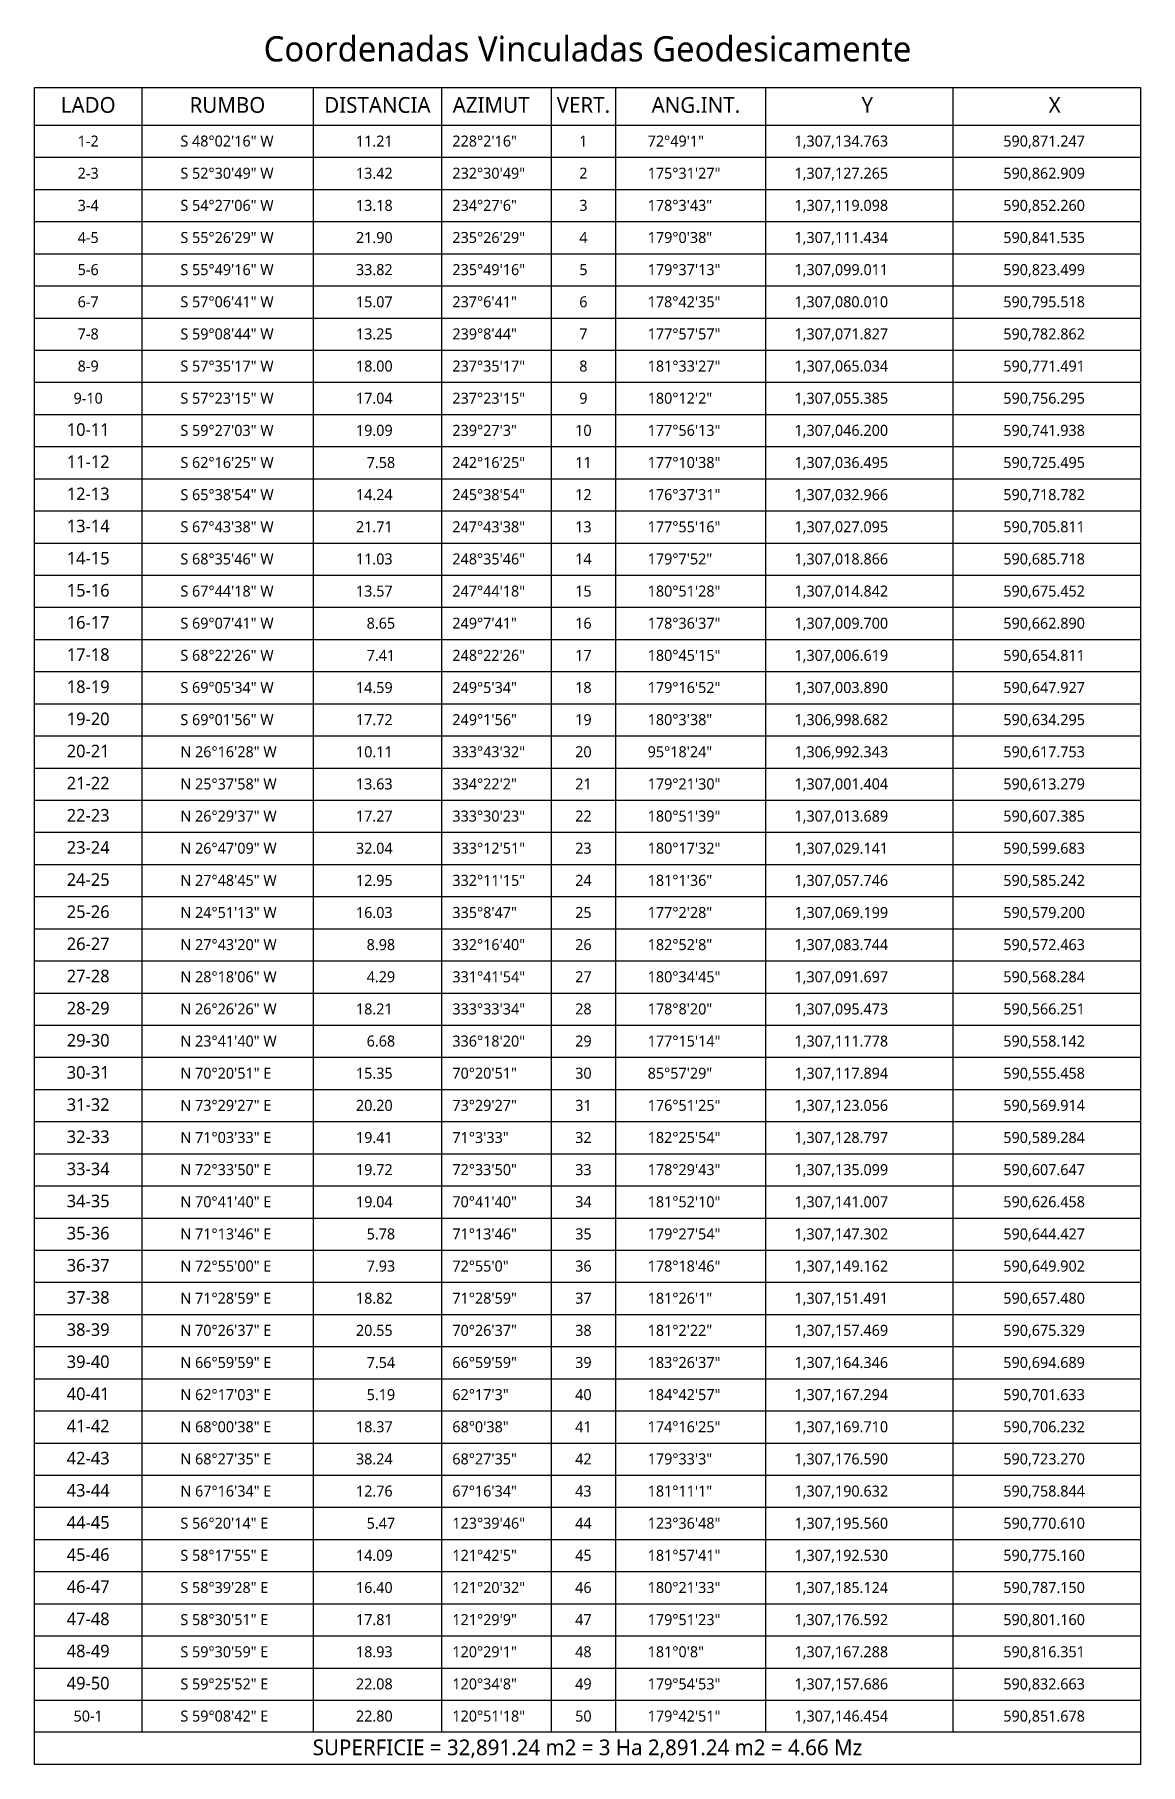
# Model space of a CAD drawing. Header units: millimetres. Extents: x 86 to 591881, y 99 to 1307229.
# Drawn here: x 591248.2 to 591423.7, y 1306885.8 to 1307160.2 of the extents above; entities that cross this region are included whole.
import ezdxf
from ezdxf.enums import TextEntityAlignment as Align

# ---------------------------------------------------------------- set-up
doc = ezdxf.new("R2010")
doc.units = ezdxf.units.MM
doc.layers.add('Perimetro', color=7, linetype='Continuous')
doc.layers.add('Plano', color=7, linetype='Continuous')
doc.styles.add('ST - ETIQUETAS', font='', dxfattribs={"height": 2.5})
doc.styles.get('ST - ETIQUETAS').set_extended_font_data('Roboto Thin')

msp = doc.modelspace()

# ---------------------------------------------------------------- texts
at = {"layer": 'Perimetro', "color": 3, "style": 'ST - ETIQUETAS'}
for s, p in [('LADO', (591256.68, 1307147.84)), ('RUMBO', (591278.78, 1307147.84)), ('DISTANCIA', (591302.58, 1307147.84)), ('AZIMUT', (591320.63, 1307147.84)), ('VERT.', (591335.28, 1307147.84)), ('ANG.INT.', (591353.13, 1307147.84)), ('Y', (591380.33, 1307147.84)), ('X', (591410.08, 1307147.84))]:
    msp.add_text(s, height=2.5, dxfattribs=at).set_placement(p, align=Align.CENTER)
at = {"layer": 'Perimetro', "color": 160, "style": 'ST - ETIQUETAS'}
for s, height, p in [('1-2', 1.75, (591256.68, 1307142.48)), ('2-3', 1.75, (591256.68, 1307137.38)), ('3-4', 1.75, (591256.68, 1307132.28)), ('4-5', 1.75, (591256.68, 1307127.18)), ('5-6', 1.75, (591256.68, 1307122.08)), ('6-7', 1.75, (591256.68, 1307116.98)), ('7-8', 1.75, (591256.68, 1307111.88)), ('8-9', 1.75, (591256.68, 1307106.78)), ('9-10', 1.75, (591256.68, 1307101.68)), ('10-11', 2, (591256.68, 1307096.58)), ('11-12', 2, (591256.68, 1307091.48)), ('12-13', 2, (591256.68, 1307086.38)), ('13-14', 2, (591256.68, 1307081.28)), ('14-15', 2, (591256.68, 1307076.18)), ('15-16', 2, (591256.68, 1307071.08)), ('16-17', 2, (591256.68, 1307065.98)), ('17-18', 2, (591256.68, 1307060.88)), ('18-19', 2, (591256.68, 1307055.78)), ('19-20', 2, (591256.68, 1307050.68)), ('20-21', 2, (591256.68, 1307045.58)), ('21-22', 2, (591256.68, 1307040.48)), ('22-23', 2, (591256.68, 1307035.38)), ('23-24', 2, (591256.68, 1307030.28)), ('24-25', 2, (591256.68, 1307025.18)), ('25-26', 2, (591256.68, 1307020.08)), ('26-27', 2, (591256.68, 1307014.98)), ('27-28', 2, (591256.68, 1307009.88)), ('28-29', 2, (591256.68, 1307004.78)), ('29-30', 2, (591256.68, 1306999.68)), ('30-31', 2, (591256.68, 1306994.58)), ('31-32', 2, (591256.68, 1306989.48)), ('32-33', 2, (591256.68, 1306984.38)), ('33-34', 2, (591256.68, 1306979.28)), ('34-35', 2, (591256.68, 1306974.18)), ('35-36', 2, (591256.68, 1306969.08)), ('36-37', 2, (591256.68, 1306963.98)), ('37-38', 2, (591256.68, 1306958.88)), ('38-39', 2, (591256.68, 1306953.78)), ('39-40', 2, (591256.68, 1306948.68)), ('40-41', 2, (591256.68, 1306943.58)), ('41-42', 2, (591256.68, 1306938.48)), ('42-43', 2, (591256.68, 1306933.38)), ('43-44', 2, (591256.68, 1306928.28)), ('44-45', 2, (591256.68, 1306923.18)), ('45-46', 2, (591256.68, 1306918.08)), ('46-47', 2, (591256.68, 1306912.98)), ('47-48', 2, (591256.68, 1306907.88)), ('48-49', 2, (591256.68, 1306902.78)), ('49-50', 2, (591256.68, 1306897.68)), ('50-1', 1.75, (591256.68, 1306892.58))]:
    msp.add_text(s, height=height, dxfattribs=at).set_placement(p, align=Align.CENTER)
at = {"layer": 'Perimetro', "color": 2, "style": 'ST - ETIQUETAS'}
for s, p in [('S 48%%d02\'16" W', (591271.32, 1307142.48)), ('11.21', (591299.18, 1307142.48)), ('228%%d2\'16"', (591314.48, 1307142.48)), ('72%%d49\'1"', (591345.48, 1307142.48)), ('1,307,134.763', (591368.77, 1307142.48)), ('590,871.247', (591401.92, 1307142.48)), ('S 52%%d30\'49" W', (591271.32, 1307137.38)), ('13.42', (591299.18, 1307137.38)), ('232%%d30\'49"', (591314.48, 1307137.38)), ('175%%d31\'27"', (591345.48, 1307137.38)), ('1,307,127.265', (591368.77, 1307137.38)), ('590,862.909', (591401.92, 1307137.38)), ('S 54%%d27\'06" W', (591271.32, 1307132.28)), ('13.18', (591299.18, 1307132.28)), ('234%%d27\'6"', (591314.48, 1307132.28)), ('178%%d3\'43"', (591345.48, 1307132.28)), ('1,307,119.098', (591368.77, 1307132.28)), ('590,852.260', (591401.92, 1307132.28)), ('S 55%%d26\'29" W', (591271.32, 1307127.18)), ('21.90', (591299.18, 1307127.18)), ('235%%d26\'29"', (591314.48, 1307127.18)), ('179%%d0\'38"', (591345.48, 1307127.18)), ('1,307,111.434', (591368.77, 1307127.18)), ('590,841.535', (591401.92, 1307127.18)), ('S 55%%d49\'16" W', (591271.32, 1307122.08)), ('33.82', (591299.18, 1307122.08)), ('235%%d49\'16"', (591314.48, 1307122.08)), ('179%%d37\'13"', (591345.48, 1307122.08)), ('1,307,099.011', (591368.77, 1307122.08)), ('590,823.499', (591401.92, 1307122.08)), ('S 57%%d06\'41" W', (591271.32, 1307116.98)), ('15.07', (591299.18, 1307116.98)), ('237%%d6\'41"', (591314.48, 1307116.98)), ('178%%d42\'35"', (591345.48, 1307116.98)), ('1,307,080.010', (591368.77, 1307116.98)), ('590,795.518', (591401.92, 1307116.98)), ('S 59%%d08\'44" W', (591271.32, 1307111.88)), ('13.25', (591299.18, 1307111.88)), ('239%%d8\'44"', (591314.48, 1307111.88)), ('177%%d57\'57"', (591345.48, 1307111.88)), ('1,307,071.827', (591368.77, 1307111.88)), ('590,782.862', (591401.92, 1307111.88)), ('S 57%%d35\'17" W', (591271.32, 1307106.78)), ('18.00', (591299.18, 1307106.78)), ('237%%d35\'17"', (591314.48, 1307106.78)), ('181%%d33\'27"', (591345.48, 1307106.78)), ('1,307,065.034', (591368.77, 1307106.78)), ('590,771.491', (591401.92, 1307106.78)), ('S 57%%d23\'15" W', (591271.32, 1307101.68)), ('17.04', (591299.18, 1307101.68)), ('237%%d23\'15"', (591314.48, 1307101.68)), ('180%%d12\'2"', (591345.48, 1307101.68)), ('1,307,055.385', (591368.77, 1307101.68)), ('590,756.295', (591401.92, 1307101.68)), ('S 59%%d27\'03" W', (591271.32, 1307096.58)), ('19.09', (591299.18, 1307096.58)), ('239%%d27\'3"', (591314.48, 1307096.58)), ('177%%d56\'13"', (591345.48, 1307096.58)), ('1,307,046.200', (591368.77, 1307096.58)), ('590,741.938', (591401.92, 1307096.58)), ('S 62%%d16\'25" W', (591271.32, 1307091.48)), ('7.58', (591300.88, 1307091.48)), ('242%%d16\'25"', (591314.48, 1307091.48)), ('177%%d10\'38"', (591345.48, 1307091.48)), ('1,307,036.495', (591368.77, 1307091.48)), ('590,725.495', (591401.92, 1307091.48)), ('S 65%%d38\'54" W', (591271.32, 1307086.38)), ('14.24', (591299.18, 1307086.38)), ('245%%d38\'54"', (591314.48, 1307086.38)), ('176%%d37\'31"', (591345.48, 1307086.38)), ('1,307,032.966', (591368.77, 1307086.38)), ('590,718.782', (591401.92, 1307086.38)), ('S 67%%d43\'38" W', (591271.32, 1307081.28)), ('21.71', (591299.18, 1307081.28)), ('247%%d43\'38"', (591314.48, 1307081.28)), ('177%%d55\'16"', (591345.48, 1307081.28)), ('1,307,027.095', (591368.77, 1307081.28)), ('590,705.811', (591401.92, 1307081.28)), ('S 68%%d35\'46" W', (591271.32, 1307076.18)), ('11.03', (591299.18, 1307076.18)), ('248%%d35\'46"', (591314.48, 1307076.18)), ('179%%d7\'52"', (591345.48, 1307076.18)), ('1,307,018.866', (591368.77, 1307076.18)), ('590,685.718', (591401.92, 1307076.18)), ('S 67%%d44\'18" W', (591271.32, 1307071.08)), ('13.57', (591299.18, 1307071.08)), ('247%%d44\'18"', (591314.48, 1307071.08)), ('180%%d51\'28"', (591345.48, 1307071.08)), ('1,307,014.842', (591368.77, 1307071.08)), ('590,675.452', (591401.92, 1307071.08)), ('S 69%%d07\'41" W', (591271.32, 1307065.98)), ('8.65', (591300.88, 1307065.98)), ('249%%d7\'41"', (591314.48, 1307065.98)), ('178%%d36\'37"', (591345.48, 1307065.98)), ('1,307,009.700', (591368.77, 1307065.98)), ('590,662.890', (591401.92, 1307065.98)), ('S 68%%d22\'26" W', (591271.32, 1307060.88)), ('7.41', (591300.88, 1307060.88)), ('248%%d22\'26"', (591314.48, 1307060.88)), ('180%%d45\'15"', (591345.48, 1307060.88)), ('1,307,006.619', (591368.77, 1307060.88)), ('590,654.811', (591401.92, 1307060.88)), ('S 69%%d05\'34" W', (591271.32, 1307055.78)), ('14.59', (591299.18, 1307055.78)), ('249%%d5\'34"', (591314.48, 1307055.78)), ('179%%d16\'52"', (591345.48, 1307055.78)), ('1,307,003.890', (591368.77, 1307055.78)), ('590,647.927', (591401.92, 1307055.78)), ('S 69%%d01\'56" W', (591271.32, 1307050.68)), ('17.72', (591299.18, 1307050.68)), ('249%%d1\'56"', (591314.48, 1307050.68)), ('180%%d3\'38"', (591345.48, 1307050.68)), ('1,306,998.682', (591368.77, 1307050.68)), ('590,634.295', (591401.92, 1307050.68)), ('N 26%%d16\'28" W', (591271.32, 1307045.58)), ('10.11', (591299.18, 1307045.58)), ('333%%d43\'32"', (591314.48, 1307045.58)), ('95%%d18\'24"', (591345.48, 1307045.58)), ('1,306,992.343', (591368.77, 1307045.58)), ('590,617.753', (591401.92, 1307045.58)), ('N 25%%d37\'58" W', (591271.32, 1307040.48)), ('13.63', (591299.18, 1307040.48)), ('334%%d22\'2"', (591314.48, 1307040.48)), ('179%%d21\'30"', (591345.48, 1307040.48)), ('1,307,001.404', (591368.77, 1307040.48)), ('590,613.279', (591401.92, 1307040.48)), ('N 26%%d29\'37" W', (591271.32, 1307035.38)), ('17.27', (591299.18, 1307035.38)), ('333%%d30\'23"', (591314.48, 1307035.38)), ('180%%d51\'39"', (591345.48, 1307035.38)), ('1,307,013.689', (591368.77, 1307035.38)), ('590,607.385', (591401.92, 1307035.38)), ('N 26%%d47\'09" W', (591271.32, 1307030.28)), ('32.04', (591299.18, 1307030.28)), ('333%%d12\'51"', (591314.48, 1307030.28)), ('180%%d17\'32"', (591345.48, 1307030.28)), ('1,307,029.141', (591368.77, 1307030.28)), ('590,599.683', (591401.92, 1307030.28)), ('N 27%%d48\'45" W', (591271.32, 1307025.18)), ('12.95', (591299.18, 1307025.18)), ('332%%d11\'15"', (591314.48, 1307025.18)), ('181%%d1\'36"', (591345.48, 1307025.18)), ('1,307,057.746', (591368.77, 1307025.18)), ('590,585.242', (591401.92, 1307025.18)), ('N 24%%d51\'13" W', (591271.32, 1307020.08)), ('16.03', (591299.18, 1307020.08)), ('335%%d8\'47"', (591314.48, 1307020.08)), ('177%%d2\'28"', (591345.48, 1307020.08)), ('1,307,069.199', (591368.77, 1307020.08)), ('590,579.200', (591401.92, 1307020.08)), ('N 27%%d43\'20" W', (591271.32, 1307014.98)), ('8.98', (591300.88, 1307014.98)), ('332%%d16\'40"', (591314.48, 1307014.98)), ('182%%d52\'8"', (591345.48, 1307014.98)), ('1,307,083.744', (591368.77, 1307014.98)), ('590,572.463', (591401.92, 1307014.98)), ('N 28%%d18\'06" W', (591271.32, 1307009.88)), ('4.29', (591300.88, 1307009.88)), ('331%%d41\'54"', (591314.48, 1307009.88)), ('180%%d34\'45"', (591345.48, 1307009.88)), ('1,307,091.697', (591368.77, 1307009.88)), ('590,568.284', (591401.92, 1307009.88)), ('N 26%%d26\'26" W', (591271.32, 1307004.78)), ('18.21', (591299.18, 1307004.78)), ('333%%d33\'34"', (591314.48, 1307004.78)), ('178%%d8\'20"', (591345.48, 1307004.78)), ('1,307,095.473', (591368.77, 1307004.78)), ('590,566.251', (591401.92, 1307004.78)), ('N 23%%d41\'40" W', (591271.32, 1306999.68)), ('6.68', (591300.88, 1306999.68)), ('336%%d18\'20"', (591314.48, 1306999.68)), ('177%%d15\'14"', (591345.48, 1306999.68)), ('1,307,111.778', (591368.77, 1306999.68)), ('590,558.142', (591401.92, 1306999.68)), ('N 70%%d20\'51" E', (591271.32, 1306994.58)), ('15.35', (591299.18, 1306994.58)), ('70%%d20\'51"', (591314.48, 1306994.58)), ('85%%d57\'29"', (591345.48, 1306994.58)), ('1,307,117.894', (591368.77, 1306994.58)), ('590,555.458', (591401.92, 1306994.58)), ('N 73%%d29\'27" E', (591271.32, 1306989.48)), ('20.20', (591299.18, 1306989.48)), ('73%%d29\'27"', (591314.48, 1306989.48)), ('176%%d51\'25"', (591345.48, 1306989.48)), ('1,307,123.056', (591368.77, 1306989.48)), ('590,569.914', (591401.92, 1306989.48)), ('N 71%%d03\'33" E', (591271.32, 1306984.38)), ('19.41', (591299.18, 1306984.38)), ('71%%d3\'33"', (591314.48, 1306984.38)), ('182%%d25\'54"', (591345.48, 1306984.38)), ('1,307,128.797', (591368.77, 1306984.38)), ('590,589.284', (591401.92, 1306984.38)), ('N 72%%d33\'50" E', (591271.32, 1306979.28)), ('19.72', (591299.18, 1306979.28)), ('72%%d33\'50"', (591314.48, 1306979.28)), ('178%%d29\'43"', (591345.48, 1306979.28)), ('1,307,135.099', (591368.77, 1306979.28)), ('590,607.647', (591401.92, 1306979.28)), ('N 70%%d41\'40" E', (591271.32, 1306974.18)), ('19.04', (591299.18, 1306974.18)), ('70%%d41\'40"', (591314.48, 1306974.18)), ('181%%d52\'10"', (591345.48, 1306974.18)), ('1,307,141.007', (591368.77, 1306974.18)), ('590,626.458', (591401.92, 1306974.18)), ('N 71%%d13\'46" E', (591271.32, 1306969.08)), ('5.78', (591300.88, 1306969.08)), ('71%%d13\'46"', (591314.48, 1306969.08)), ('179%%d27\'54"', (591345.48, 1306969.08)), ('1,307,147.302', (591368.77, 1306969.08)), ('590,644.427', (591401.92, 1306969.08)), ('N 72%%d55\'00" E', (591271.32, 1306963.98)), ('7.93', (591300.88, 1306963.98)), ('72%%d55\'0"', (591314.48, 1306963.98)), ('178%%d18\'46"', (591345.48, 1306963.98)), ('1,307,149.162', (591368.77, 1306963.98)), ('590,649.902', (591401.92, 1306963.98)), ('N 71%%d28\'59" E', (591271.32, 1306958.88)), ('18.82', (591299.18, 1306958.88)), ('71%%d28\'59"', (591314.48, 1306958.88)), ('181%%d26\'1"', (591345.48, 1306958.88)), ('1,307,151.491', (591368.77, 1306958.88)), ('590,657.480', (591401.92, 1306958.88)), ('N 70%%d26\'37" E', (591271.32, 1306953.78)), ('20.55', (591299.18, 1306953.78)), ('70%%d26\'37"', (591314.48, 1306953.78)), ('181%%d2\'22"', (591345.48, 1306953.78)), ('1,307,157.469', (591368.77, 1306953.78)), ('590,675.329', (591401.92, 1306953.78)), ('N 66%%d59\'59" E', (591271.32, 1306948.68)), ('7.54', (591300.88, 1306948.68)), ('66%%d59\'59"', (591314.48, 1306948.68)), ('183%%d26\'37"', (591345.48, 1306948.68)), ('1,307,164.346', (591368.77, 1306948.68)), ('590,694.689', (591401.92, 1306948.68)), ('N 62%%d17\'03" E', (591271.32, 1306943.58)), ('5.19', (591300.88, 1306943.58)), ('62%%d17\'3"', (591314.48, 1306943.58)), ('184%%d42\'57"', (591345.48, 1306943.58)), ('1,307,167.294', (591368.77, 1306943.58)), ('590,701.633', (591401.92, 1306943.58)), ('N 68%%d00\'38" E', (591271.32, 1306938.48)), ('18.37', (591299.18, 1306938.48)), ('68%%d0\'38"', (591314.48, 1306938.48)), ('174%%d16\'25"', (591345.48, 1306938.48)), ('1,307,169.710', (591368.77, 1306938.48)), ('590,706.232', (591401.92, 1306938.48)), ('N 68%%d27\'35" E', (591271.32, 1306933.38)), ('38.24', (591299.18, 1306933.38)), ('68%%d27\'35"', (591314.48, 1306933.38)), ('179%%d33\'3"', (591345.48, 1306933.38)), ('1,307,176.590', (591368.77, 1306933.38)), ('590,723.270', (591401.92, 1306933.38)), ('N 67%%d16\'34" E', (591271.32, 1306928.28)), ('12.76', (591299.18, 1306928.28)), ('67%%d16\'34"', (591314.48, 1306928.28)), ('181%%d11\'1"', (591345.48, 1306928.28)), ('1,307,190.632', (591368.77, 1306928.28)), ('590,758.844', (591401.92, 1306928.28)), ('S 56%%d20\'14" E', (591271.32, 1306923.18)), ('5.47', (591300.88, 1306923.18)), ('123%%d39\'46"', (591314.48, 1306923.18)), ('123%%D36\'48"', (591345.48, 1306923.18)), ('1,307,195.560', (591368.77, 1306923.18)), ('590,770.610', (591401.92, 1306923.18)), ('S 58%%d17\'55" E', (591271.32, 1306918.08)), ('14.09', (591299.18, 1306918.08)), ('121%%d42\'5"', (591314.48, 1306918.08)), ('181%%d57\'41"', (591345.48, 1306918.08)), ('1,307,192.530', (591368.77, 1306918.08)), ('590,775.160', (591401.92, 1306918.08)), ('S 58%%d39\'28" E', (591271.32, 1306912.98)), ('16.40', (591299.18, 1306912.98)), ('121%%d20\'32"', (591314.48, 1306912.98)), ('180%%d21\'33"', (591345.48, 1306912.98)), ('1,307,185.124', (591368.77, 1306912.98)), ('590,787.150', (591401.92, 1306912.98)), ('S 58%%d30\'51" E', (591271.32, 1306907.88)), ('17.81', (591299.18, 1306907.88)), ('121%%d29\'9"', (591314.48, 1306907.88)), ('179%%d51\'23"', (591345.48, 1306907.88)), ('1,307,176.592', (591368.77, 1306907.88)), ('590,801.160', (591401.92, 1306907.88)), ('S 59%%d30\'59" E', (591271.32, 1306902.78)), ('18.93', (591299.18, 1306902.78)), ('120%%d29\'1"', (591314.48, 1306902.78)), ('181%%d0\'8"', (591345.48, 1306902.78)), ('1,307,167.288', (591368.77, 1306902.78)), ('590,816.351', (591401.92, 1306902.78)), ('S 59%%d25\'52" E', (591271.32, 1306897.68)), ('22.08', (591299.18, 1306897.68)), ('120%%d34\'8"', (591314.48, 1306897.68)), ('179%%d54\'53"', (591345.48, 1306897.68)), ('1,307,157.686', (591368.77, 1306897.68)), ('590,832.663', (591401.92, 1306897.68)), ('S 59%%d08\'42" E', (591271.32, 1306892.58)), ('22.80', (591299.18, 1306892.58)), ('120%%d51\'18"', (591314.48, 1306892.58)), ('179%%d42\'51"', (591345.48, 1306892.58)), ('1,307,146.454', (591368.77, 1306892.58)), ('590,851.678', (591401.92, 1306892.58))]:
    msp.add_text(s, height=1.75, dxfattribs=at).set_placement(p)
for s, p in [('1', (591335.28, 1307142.48)), ('2', (591335.28, 1307137.38)), ('3', (591335.28, 1307132.28)), ('4', (591335.28, 1307127.18)), ('5', (591335.28, 1307122.08)), ('6', (591335.28, 1307116.98)), ('7', (591335.28, 1307111.88)), ('8', (591335.28, 1307106.78)), ('9', (591335.28, 1307101.68)), ('10', (591335.28, 1307096.58)), ('11', (591335.28, 1307091.48)), ('12', (591335.28, 1307086.38)), ('13', (591335.28, 1307081.28)), ('14', (591335.28, 1307076.18)), ('15', (591335.28, 1307071.08)), ('16', (591335.28, 1307065.98)), ('17', (591335.28, 1307060.88)), ('18', (591335.28, 1307055.78)), ('19', (591335.28, 1307050.68)), ('20', (591335.28, 1307045.58)), ('21', (591335.28, 1307040.48)), ('22', (591335.28, 1307035.38)), ('23', (591335.28, 1307030.28)), ('24', (591335.28, 1307025.18)), ('25', (591335.28, 1307020.08)), ('26', (591335.28, 1307014.98)), ('27', (591335.28, 1307009.88)), ('28', (591335.28, 1307004.78)), ('29', (591335.28, 1306999.68)), ('30', (591335.28, 1306994.58)), ('31', (591335.28, 1306989.48)), ('32', (591335.28, 1306984.38)), ('33', (591335.28, 1306979.28)), ('34', (591335.28, 1306974.18)), ('35', (591335.28, 1306969.08)), ('36', (591335.28, 1306963.98)), ('37', (591335.28, 1306958.88)), ('38', (591335.28, 1306953.78)), ('39', (591335.28, 1306948.68)), ('40', (591335.28, 1306943.58)), ('41', (591335.28, 1306938.48)), ('42', (591335.28, 1306933.38)), ('43', (591335.28, 1306928.28)), ('44', (591335.28, 1306923.18)), ('45', (591335.28, 1306918.08)), ('46', (591335.28, 1306912.98)), ('47', (591335.28, 1306907.88)), ('48', (591335.28, 1306902.78)), ('49', (591335.28, 1306897.68)), ('50', (591335.28, 1306892.58))]:
    msp.add_text(s, height=1.75, dxfattribs=at).set_placement(p, align=Align.CENTER)
at = {"layer": 'Perimetro', "color": 3, "style": 'ST - ETIQUETAS'}
msp.add_text('SUPERFICIE = 32,891.24 m2 = 3 Ha 2,891.24 m2 = 4.66 Mz', height=2.5, dxfattribs=at).set_placement((591335.93, 1306888.28), align=Align.MIDDLE)
at = {"layer": 'Plano', "color": 3, "lineweight": 15, "style": 'ST - ETIQUETAS'}
msp.add_text('Coordenadas Vinculadas Geodesicamente', height=4, dxfattribs=at).set_placement((591335.93, 1307158.09), align=Align.MIDDLE)

# ---------------------------------------------------------------- linework, layer by layer
at = {"layer": 'Perimetro', "color": 1, "linetype": 'Continuous'}
for p, q in [((591265.18, 1307151.83), (591265.18, 1306890.88)), ((591292.38, 1307151.83), (591292.38, 1306890.88)), ((591312.78, 1307151.83), (591312.78, 1306890.88)), ((591330.18, 1307151.83), (591330.18, 1306890.88)), ((591340.38, 1307151.83), (591340.38, 1306890.88)), ((591364.18, 1307151.83), (591364.18, 1306890.88)), ((591393.93, 1307151.83), (591393.93, 1306890.88))]:
    msp.add_line(p, q, dxfattribs=at)
at = {"layer": 'Perimetro', "color": 8, "linetype": 'Continuous'}
for p, q in [((591248.18, 1307140.78), (591423.68, 1307140.78)), ((591248.18, 1307135.68), (591423.68, 1307135.68)), ((591248.18, 1307130.58), (591423.68, 1307130.58)), ((591248.18, 1307125.48), (591423.68, 1307125.48)), ((591248.18, 1307120.38), (591423.68, 1307120.38)), ((591248.18, 1307115.28), (591423.68, 1307115.28)), ((591248.18, 1307110.18), (591423.68, 1307110.18)), ((591248.18, 1307105.08), (591423.68, 1307105.08)), ((591248.18, 1307099.98), (591423.68, 1307099.98)), ((591248.18, 1307094.88), (591423.68, 1307094.88)), ((591248.18, 1307089.78), (591423.68, 1307089.78)), ((591248.18, 1307084.68), (591423.68, 1307084.68)), ((591248.18, 1307079.58), (591423.68, 1307079.58)), ((591248.18, 1307074.48), (591423.68, 1307074.48)), ((591248.18, 1307069.38), (591423.68, 1307069.38)), ((591248.18, 1307064.28), (591423.68, 1307064.28)), ((591248.18, 1307059.18), (591423.68, 1307059.18)), ((591248.18, 1307054.08), (591423.68, 1307054.08)), ((591248.18, 1307048.98), (591423.68, 1307048.98)), ((591248.18, 1307043.88), (591423.68, 1307043.88)), ((591248.18, 1307038.78), (591423.68, 1307038.78)), ((591248.18, 1307033.68), (591423.68, 1307033.68)), ((591248.18, 1307028.58), (591423.68, 1307028.58)), ((591248.18, 1307023.48), (591423.68, 1307023.48)), ((591248.18, 1307018.38), (591423.68, 1307018.38)), ((591248.18, 1307013.28), (591423.68, 1307013.28)), ((591248.18, 1307008.18), (591423.68, 1307008.18)), ((591248.18, 1307003.08), (591423.68, 1307003.08)), ((591248.18, 1306997.98), (591423.68, 1306997.98)), ((591248.18, 1306992.88), (591423.68, 1306992.88)), ((591248.18, 1306987.78), (591423.68, 1306987.78)), ((591248.18, 1306982.68), (591423.68, 1306982.68)), ((591248.18, 1306977.58), (591423.68, 1306977.58)), ((591248.18, 1306972.48), (591423.68, 1306972.48)), ((591248.18, 1306967.38), (591423.68, 1306967.38)), ((591248.18, 1306962.28), (591423.68, 1306962.28)), ((591248.18, 1306957.18), (591423.68, 1306957.18)), ((591248.18, 1306952.08), (591423.68, 1306952.08)), ((591248.18, 1306946.98), (591423.68, 1306946.98)), ((591248.18, 1306941.88), (591423.68, 1306941.88)), ((591248.18, 1306936.78), (591423.68, 1306936.78)), ((591248.18, 1306931.68), (591423.68, 1306931.68)), ((591248.18, 1306926.58), (591423.68, 1306926.58)), ((591248.18, 1306921.48), (591423.68, 1306921.48)), ((591248.18, 1306916.38), (591423.68, 1306916.38)), ((591248.18, 1306911.28), (591423.68, 1306911.28)), ((591248.18, 1306906.18), (591423.68, 1306906.18)), ((591248.18, 1306901.08), (591423.68, 1306901.08)), ((591248.18, 1306895.98), (591423.68, 1306895.98))]:
    msp.add_line(p, q, dxfattribs=at)
at = {"layer": 'Plano', "color": 4, "lineweight": 30}
msp.add_line((591248.18, 1307145.88), (591423.68, 1307145.88), dxfattribs=at)
for points in [[(591423.68, 1307151.83), (591423.68, 1306885.78), (591248.18, 1306885.78), (591248.18, 1307151.83)], [(591248.18, 1307151.83), (591423.68, 1307151.83)], [(591423.68, 1306890.88), (591248.18, 1306890.88)]]:
    msp.add_lwpolyline(points, dxfattribs=at)

msp.set_redraw_order([(e.dxf.handle, doc.entitydb.next_handle()) for e in msp.query("TEXT MTEXT ATTDEF DIMENSION ARC_DIMENSION")])  # texts and dimensions are drawn at this point

doc.saveas('drawing.dxf')
